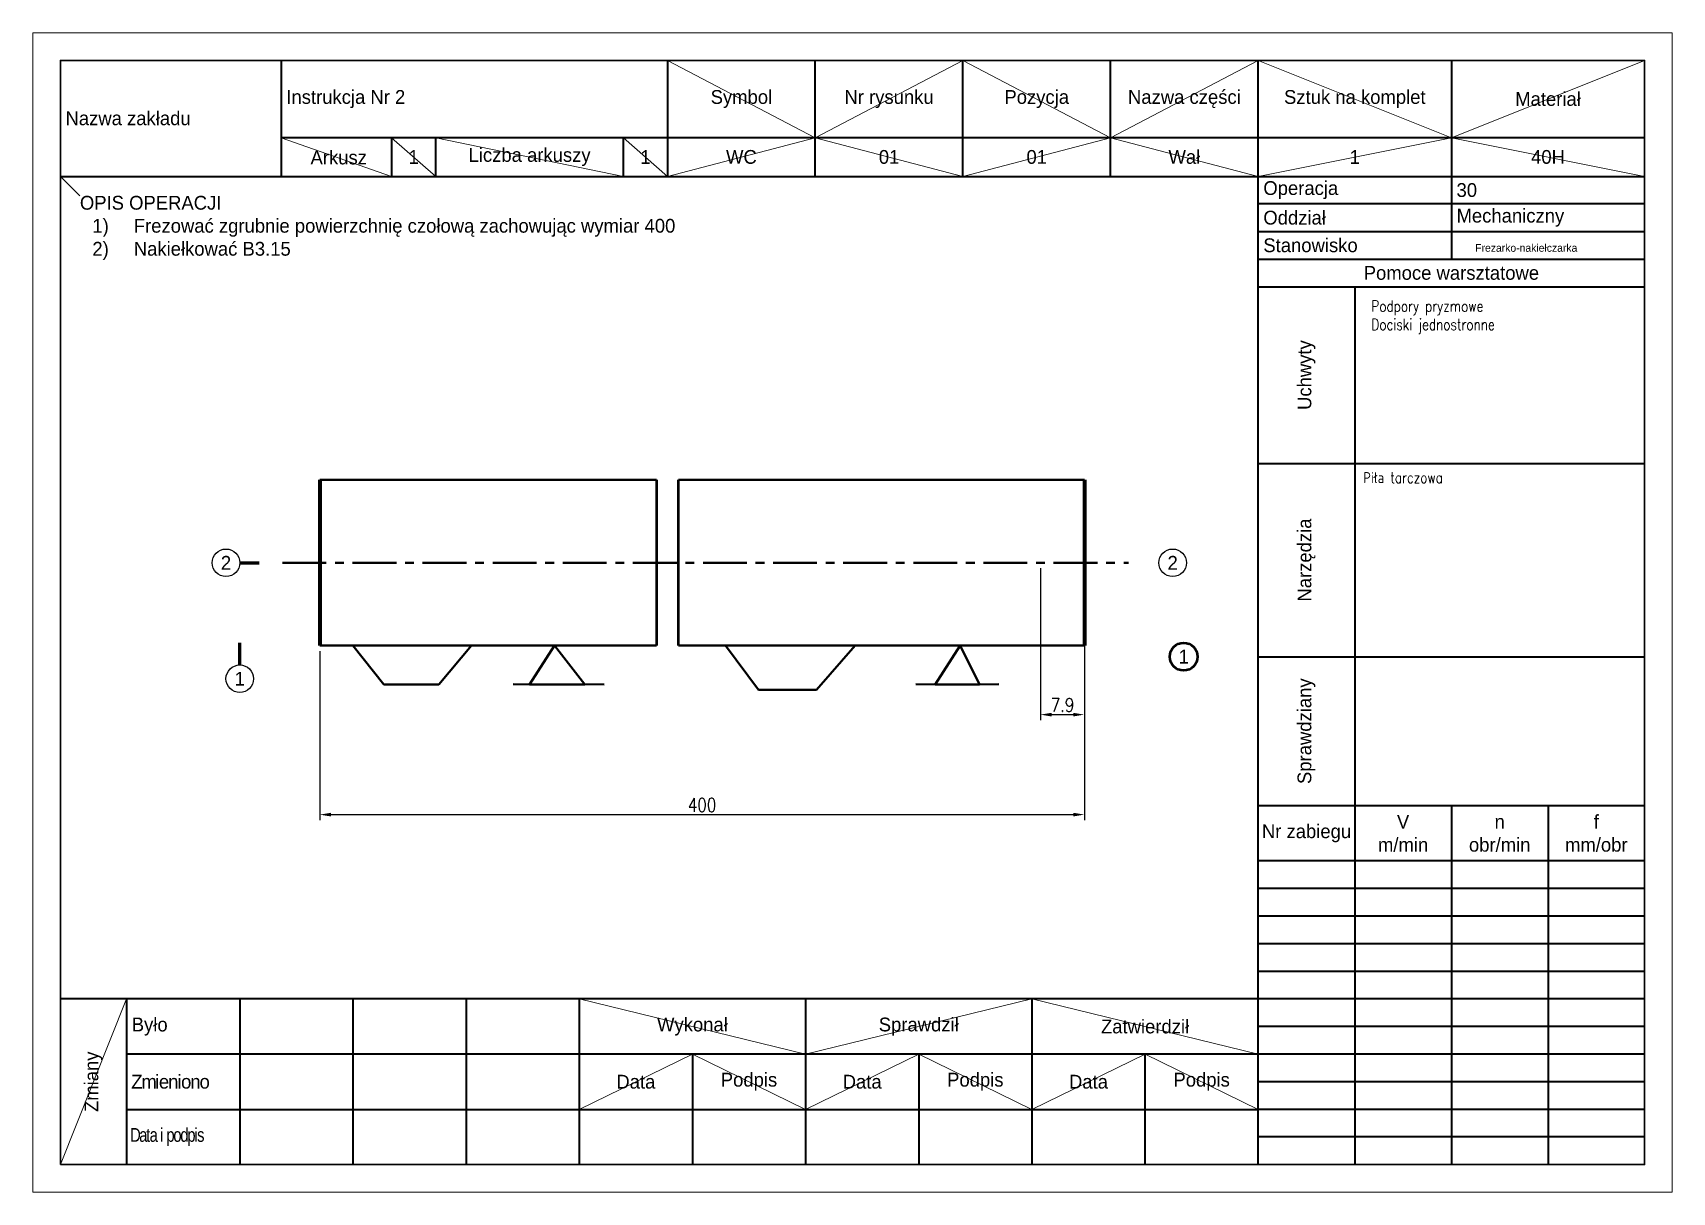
# Model space of a CAD drawing. Extents: x 817 to 2370, y -486 to 502.
# Drawn here: x 1406 to 1703, y -258.5 to -48.5 of the extents above; entities that cross this region are included whole.
import ezdxf

# ---------------------------------------------------------------- set-up
doc = ezdxf.new("R2010")
doc.units = 0
doc.header["$LTSCALE"] = 0.25
doc.header["$PDMODE"] = 2
doc.header["$PDSIZE"] = -5
doc.linetypes.add('CENTER', pattern=[50.8, 31.75, -6.35, 6.35, -6.35])
doc.layers.get('0').update_dxf_attribs({"color": 8, "linetype": 'CONTINUOUS'})
doc.layers.get('Defpoints').update_dxf_attribs({"linetype": 'CONTINUOUS'})
for name, color, linetype, lineweight in [('1', 7, 'CONTINUOUS', 30), ('AM_5', 3, 'CONTINUOUS', 25), ('AM_6', 2, 'CONTINUOUS', 35), ('AM_9', 253, 'CONTINUOUS', 0), ('główna', 10, 'CONTINUOUS', 50)]:
    doc.layers.add(name, color=color, linetype=linetype, lineweight=lineweight)
doc.layers.add('Osie', color=2, linetype='CENTER')
doc.styles.add('ROMANS', font='romans', dxfattribs={"width": 0.8})
doc.linetypes.add('Amzigzag', pattern='A,0.0001,[136,genltshp.shx,S=0.04,R=0,X=0,Y=0],-11', length=11.0001)
doc.dimstyles.new('standard$0', dxfattribs={"dimtxt": 2.5, "dimasz": 2, "dimexe": 1, "dimexo": 1, "dimgap": 0.5, "dimtad": 1, "dimdec": 3, "dimrnd": 0.1, "dimzin": 12, "dimdsep": 46, "dimtxsty": 'ROMANS', "dimcen": 2.5, "dimclrd": 2, "dimclre": 2, "dimclrt": 256, "dimadec": 0, "dimazin": 0, "dimtfac": 0.72, "dimtdec": 3, "dimtmove": 0, "dimatfit": 0, "dimfxl": 1, "dimtvp": 0.72, "dimtolj": 1, "dimtzin": 12, "dimarcsym": 0})

msp = doc.modelspace()

# ---------------------------------------------------------------- texts
at = {"insert": (1414.5355, -78.0355), "char_height": 2.5, "attachment_point": 1}
msp.add_mtext_dynamic_manual_height_columns('OPIS OPERACJI\\P\\pxi-3,l3.90476,t3.90476;1)^IFrezować zgrubnie powierzchnię czołową zachowując wymiar 400\\P2)^INakiełkować B3.15', width=207.612669, gutter_width=12.5, heights=[0], dxfattribs=at)
at = {"layer": 'AM_5', "char_height": 2.5, "attachment_point": 5}
for s, insert in [('2', (1441, -144.5)), ('2', (1612.5, -144.5)), ('1', (1443.5, -165.5))]:
    msp.add_mtext_dynamic_manual_height_columns(s, width=13.096774, gutter_width=12.5, heights=[0], dxfattribs=dict(at, insert=insert))
at = {"layer": 'AM_6', "color": 1, "attachment_point": 4}
for s, width, insert, char_height in [(' Instrukcja Nr 2', 70, (1451, -60.5), 2.5), (' 30', 35, (1663, -77), 2.5), ('Frezarko-nakiełczarka', 26, (1667.3125, -87.4688), 1.40625)]:
    msp.add_mtext_dynamic_manual_height_columns(s, width=width, gutter_width=12.5, heights=[0], dxfattribs=dict(at, insert=insert, char_height=char_height))
at = {"layer": 'AM_6', "char_height": 2.5}
for s, width, heights, insert, attachment_point in [('Symbol', 26.75, [0], (1534.375, -60.5), 5), ('Nr rysunku', 26.75, [0], (1561.125, -60.5), 5), ('Pozycja', 26.75, [0], (1587.875, -60.5), 5), ('Nazwa części', 21.17559, [14.3491], (1614.625, -60.5), 5), ('Sztuk na komplet', 27.982124, [11.8269], (1645.5, -60.5), 5), ('Materiał', 35, [0], (1680.5, -60.5), 5), (' Nazwa zakładu', 40, [16.375], (1411, -64), 4), ('Arkusz', 17.471147, [0], (1461.4249, -71.1057), 5), ('1', 8, [0], (1475, -71), 5), ('Liczba arkuszy', 40.01292, [0], (1496, -71), 5), ('1', 8, [0], (1517, -71), 5), ('{\\C1;WC}', 26.75, [0], (1534.375, -71), 5), ('01', 26.75, [0], (1561.125, -71), 5), ('01', 26.75, [0], (1587.875, -71), 5), ('Wał', 26.75, [0], (1614.625, -71), 5), ('1', 35, [0], (1645.5, -71), 5), ('{\\C1;40H}', 35, [0], (1680.5, -71), 5), (' Operacja', 35, [0], (1628, -77), 4), (' Oddział', 35, [0], (1628, -82), 4), (' Mechaniczny', 35, [0], (1663, -82), 4), (' Stanowisko', 35, [0], (1628, -87), 4), ('Pomoce warsztatowe', 70, [0], (1663, -92), 5), ('f\\Pmm/obr', 17.500008, [0], (1689.25, -193.5), 5), ('Nr zabiegu', 17.499984, [0], (1636.75, -193.5), 5), ('V\\Pm/min', 17.5, [0], (1654.25, -193.5), 5), ('n\\Pobr/min', 17.499992, [0], (1671.75, -193.5), 5), (' Było', 20.5, [0], (1423, -228.5), 4), ('Wykonał', 41, [0], (1525.5, -228.5), 5), ('Sprawdził', 41, [0], (1566.5, -228.5), 5), ('Zatwierdził', 41.000016, [0], (1607.5, -228.5), 5), ('{\\T0.9; Zmieniono}', 20.5, [0], (1423, -238.5), 4), ('Data', 20.5, [0], (1515.25, -238.5), 5), ('Podpis', 20.5, [0], (1535.75, -238.5), 5), ('Data', 20.5, [0], (1556.25, -238.5), 5), ('Podpis', 20.5, [0], (1576.75, -238.5), 5), ('Data', 20.5, [0], (1597.25, -238.5), 5), ('Podpis', 20.5, [0], (1617.75, -238.5), 5), ('{\\W0.8;\\T0.85; Data i podpis}', 20.5, [0], (1423, -248.5), 4)]:
    msp.add_mtext_dynamic_manual_height_columns(s, width=width, gutter_width=12.5, heights=heights, dxfattribs=dict(at, insert=insert, attachment_point=attachment_point))
at = {"layer": 'AM_6', "char_height": 2.5, "attachment_point": 5, "rotation": 90}
for s, width, insert in [('Uchwyty', 17.5, (1636.75, -110.5)), ('Narzędzia', 17.5, (1636.75, -144)), ('Sprawdziany', 17.5, (1636.75, -175)), ('Zmiany', 12, (1417, -238.5))]:
    msp.add_mtext_dynamic_manual_height_columns(s, width=width, gutter_width=12.5, heights=[0], dxfattribs=dict(at, insert=insert))
at = {"layer": 'główna', "color": 1, "lineweight": 40, "insert": (1648.5, -97), "char_height": 2, "attachment_point": 1, "style": 'ROMANS'}
msp.add_mtext_dynamic_manual_height_columns('Podpory pryzmowe\\PDociski jednostronne', width=46.5, gutter_width=10, heights=[0], dxfattribs=at)
at = {"layer": 'główna', "insert": (1614.5, -161.5), "char_height": 2.5, "attachment_point": 5}
msp.add_mtext_dynamic_manual_height_columns('1', width=13.096774, gutter_width=12.5, heights=[0], dxfattribs=at)
at = {"layer": 'Osie', "color": 1, "lineweight": 40, "insert": (1647.036, -128.0685), "char_height": 2, "attachment_point": 1, "style": 'ROMANS'}
msp.add_mtext_dynamic_manual_height_columns('Piła tarczowa', width=48.604977, gutter_width=10, heights=[0], dxfattribs=at)

# ---------------------------------------------------------------- blocks, each defined once
blk = doc.blocks.new('*D36')
at = {"layer": 'AM_5', "color": 2, "lineweight": -2, "transparency": 16777216}
for p, q in [((1588.57, -145.5), (1588.57, -173)), ((1596.5, -145.5), (1596.5, -173)), ((1590.57, -172), (1594.5, -172))]:
    blk.add_line(p, q, dxfattribs=at)
at = {"layer": 'AM_5', "color": 2, "lineweight": 40, "transparency": 16777216}
for points in [[(1590.57, -171.67), (1590.57, -172.33), (1588.57, -172)], [(1594.5, -171.67), (1594.5, -172.33), (1596.5, -172)]]:
    blk.add_solid(points, dxfattribs=at)
at = {"layer": 'Defpoints', "color": 0, "lineweight": 40, "transparency": 16777216}
for p in [(1588.57, -144.5), (1596.5, -144.5), (1596.5, -172)]:
    blk.add_point(p, dxfattribs=at)
at = {"layer": 'AM_5', "transparency": 16777216, "insert": (1592.54, -170.25), "char_height": 2.5, "attachment_point": 5, "style": 'ROMANS'}
blk.add_mtext('\\A1;7.9', dxfattribs=at)
blk = doc.blocks.new('*D83')
at = {"layer": 'AM_5', "color": 2, "lineweight": -2, "transparency": 16777216}
for p, q in [((1458, -160.5), (1458, -191.11)), ((1596.5, -160.5), (1596.5, -191.11)), ((1460, -190.11), (1594.5, -190.11))]:
    blk.add_line(p, q, dxfattribs=at)
at = {"layer": 'AM_5', "color": 2, "lineweight": 40, "transparency": 16777216}
for points in [[(1460, -189.78), (1460, -190.44), (1458, -190.11)], [(1594.5, -189.78), (1594.5, -190.44), (1596.5, -190.11)]]:
    blk.add_solid(points, dxfattribs=at)
at = {"layer": 'Defpoints', "color": 0, "lineweight": 40, "transparency": 16777216}
for p in [(1458, -159.5), (1596.5, -159.5), (1596.5, -190.11)]:
    blk.add_point(p, dxfattribs=at)
at = {"layer": 'AM_5', "transparency": 16777216, "insert": (1527.25, -188.36), "char_height": 2.5, "attachment_point": 5, "style": 'ROMANS'}
blk.add_mtext('\\A1;400', dxfattribs=at)

# ---------------------------------------------------------------- dimensions: what is measured, and where the dimension line sits
at = {"layer": 'AM_5'}
for base, p1, p2, text, override, picture, middle in [((1596.5, -172), (1588.573, -144.5), (1596.5, -144.5), '7.9', {"dimpost": ''}, '*D36', (1592.5365, -170.25)), ((1596.5, -190.1089), (1458, -159.5), (1596.5, -159.5), '400', {"dimpost": '', "dimtm": 0.1}, '*D83', (1527.25, -188.3589))]:
    dim = msp.add_linear_dim(base=base, p1=p1, p2=p2, text=text, dimstyle='standard$0', override=override, dxfattribs=at)
    dim.commit()
    dim.dimension.update_dxf_attribs({"geometry": picture, "text_midpoint": middle})

# ---------------------------------------------------------------- linework, layer by layer
at = {"layer": '1'}
msp.add_lwpolyline([(1411, -253.5), (1698, -253.5), (1698, -53.5), (1411, -53.5)], close=True, dxfattribs=at)
at = {"layer": 'AM_5'}
for centre in [(1441, -144.5), (1612.5, -144.5), (1443.5, -165.5)]:
    msp.add_circle(centre, 2.5, dxfattribs=at)
at = {"layer": 'AM_6'}
for p, q in [((1451, -53.5), (1451, -74.5)), ((1521, -53.5), (1521, -74.5)), ((1547.75, -74.5), (1547.75, -53.5)), ((1574.5, -74.5), (1574.5, -53.5)), ((1601.25, -74.5), (1601.25, -53.5)), ((1628, -253.5), (1628, -53.5)), ((1663, -53.5), (1663, -89.5)), ((1698, -67.5), (1451, -67.5)), ((1471, -67.5), (1471, -74.5)), ((1479, -74.5), (1479, -67.5)), ((1513, -74.5), (1513, -67.5)), ((1411, -74.5), (1698, -74.5)), ((1698, -79.5), (1628, -79.5)), ((1628, -84.5), (1698, -84.5)), ((1628, -89.5), (1698, -89.5)), ((1628, -94.5), (1698, -94.5)), ((1645.5, -94.5), (1645.5, -253.5)), ((1628, -126.5), (1698, -126.5)), ((1628, -161.5), (1698, -161.5)), ((1698, -188.5), (1628, -188.5)), ((1663, -188.5), (1663, -253.5)), ((1680.5, -188.5), (1680.5, -253.5)), ((1698, -198.5), (1628, -198.5)), ((1698, -203.5), (1628, -203.5)), ((1698, -208.5), (1628, -208.5)), ((1698, -213.5), (1628, -213.5)), ((1698, -218.5), (1628, -218.5)), ((1628, -223.5), (1411, -223.5)), ((1423, -223.5), (1423, -253.5)), ((1443.5, -223.5), (1443.5, -253.5)), ((1464, -223.5), (1464, -253.5)), ((1484.5, -223.5), (1484.5, -253.5)), ((1505, -223.5), (1505, -253.5)), ((1546, -223.5), (1546, -253.5)), ((1587, -223.5), (1587, -253.5)), ((1698, -223.5), (1628, -223.5)), ((1698, -228.5), (1628, -228.5)), ((1628, -233.5), (1423, -233.5)), ((1525.5, -233.5), (1525.5, -253.5)), ((1566.5, -233.5), (1566.5, -253.5)), ((1607.5, -253.5), (1607.5, -233.5)), ((1698, -233.5), (1628, -233.5)), ((1698, -238.5), (1628, -238.5)), ((1423, -243.5), (1628, -243.5)), ((1698, -243.5), (1628, -243.5)), ((1698, -248.5), (1628, -248.5))]:
    msp.add_line(p, q, dxfattribs=at)
at = {"layer": 'AM_9'}
for p, q in [((1521, -53.5), (1547.75, -67.5)), ((1547.75, -67.5), (1574.5, -53.5)), ((1574.5, -53.5), (1601.25, -67.5)), ((1601.25, -67.5), (1628, -53.5)), ((1628, -53.5), (1663, -67.5)), ((1663, -67.5), (1698, -53.5)), ((1471, -74.5), (1451, -67.5)), ((1471, -67.5), (1479, -74.5)), ((1513, -74.5), (1479, -67.5)), ((1521, -74.5), (1513, -67.5)), ((1547.75, -67.5), (1521, -74.5)), ((1574.5, -74.5), (1547.75, -67.5)), ((1601.25, -67.5), (1574.5, -74.5)), ((1628, -74.5), (1601.25, -67.5)), ((1663, -67.5), (1628, -74.5)), ((1698, -74.5), (1663, -67.5)), ((1521, -70.8921), (1521, -70.8921)), ((1411, -74.5), (1414.5355, -78.0355)), ((1411, -253.5), (1423, -223.5)), ((1546, -233.5), (1505, -223.5)), ((1587, -223.5), (1546, -233.5)), ((1628, -233.5), (1587, -223.5)), ((1505, -243.5), (1525.5, -233.5)), ((1525.5, -233.5), (1546, -243.5)), ((1546, -243.5), (1566.5, -233.5)), ((1566.5, -233.5), (1587, -243.5)), ((1587, -243.5), (1607.5, -233.5)), ((1607.5, -233.5), (1628, -243.5))]:
    msp.add_line(p, q, dxfattribs=at)
msp.add_lwpolyline([(1406, -258.5), (1703, -258.5), (1703, -48.5), (1406, -48.5)], close=True, dxfattribs=at)
at = {"layer": 'główna', "color": 1, "lineweight": 80}
for p, q in [((1458, -129.5), (1458, -159.5)), ((1596.5, -129.5), (1596.5, -159.5))]:
    msp.add_line(p, q, dxfattribs=at)
at = {"layer": 'główna', "color": 1, "lineweight": 40}
for p, q in [((1458, -129.5), (1519, -129.5)), ((1523, -129.5), (1596.5, -129.5)), ((1458, -159.5), (1519, -159.5)), ((1464, -159.5), (1469.5768, -166.5639)), ((1479.5767, -166.5145), (1485.5, -159.5)), ((1500.5, -159.5), (1496, -166.5145)), ((1506, -166.5145), (1500.5, -159.5)), ((1596.5, -159.5), (1523, -159.5)), ((1531.5, -159.5), (1537.5, -167.5)), ((1548, -167.5), (1555, -159.5)), ((1574, -159.5), (1569.5, -166.5145)), ((1577.5, -166.5145), (1574, -159.5)), ((1469.5768, -166.5639), (1479.5767, -166.5145)), ((1509.5, -166.5145), (1493, -166.5)), ((1496, -166.5145), (1506, -166.5145)), ((1537.5, -167.5), (1548, -167.5)), ((1569.5, -166.5145), (1566, -166.5)), ((1569.5, -166.5145), (1577.5, -166.5145)), ((1577.5, -166.5145), (1581, -166.5))]:
    msp.add_line(p, q, dxfattribs=at)
at = {"layer": 'główna', "linetype": 'Amzigzag'}
for p, q in [((1519, -129.5), (1519, -159.5)), ((1523, -159.5), (1523, -129.5))]:
    msp.add_line(p, q, dxfattribs=at)
at = {"layer": 'główna'}
msp.add_circle((1614.5, -161.5), 2.5, dxfattribs=at)
at = {"layer": 'Osie', "color": 1, "lineweight": 60}
for p, q in [((1443.5, -144.5), (1447, -144.5)), ((1443.5, -163), (1443.5, -159))]:
    msp.add_line(p, q, dxfattribs=at)
at = {"layer": 'Osie', "color": 1, "lineweight": 40}
msp.add_line((1451.2263, -144.5), (1604.5, -144.5), dxfattribs=at)

msp.set_redraw_order([(e.dxf.handle, doc.entitydb.next_handle()) for e in msp.query("TEXT MTEXT ATTDEF DIMENSION ARC_DIMENSION")])  # texts and dimensions are drawn at this point

doc.saveas('drawing.dxf')
